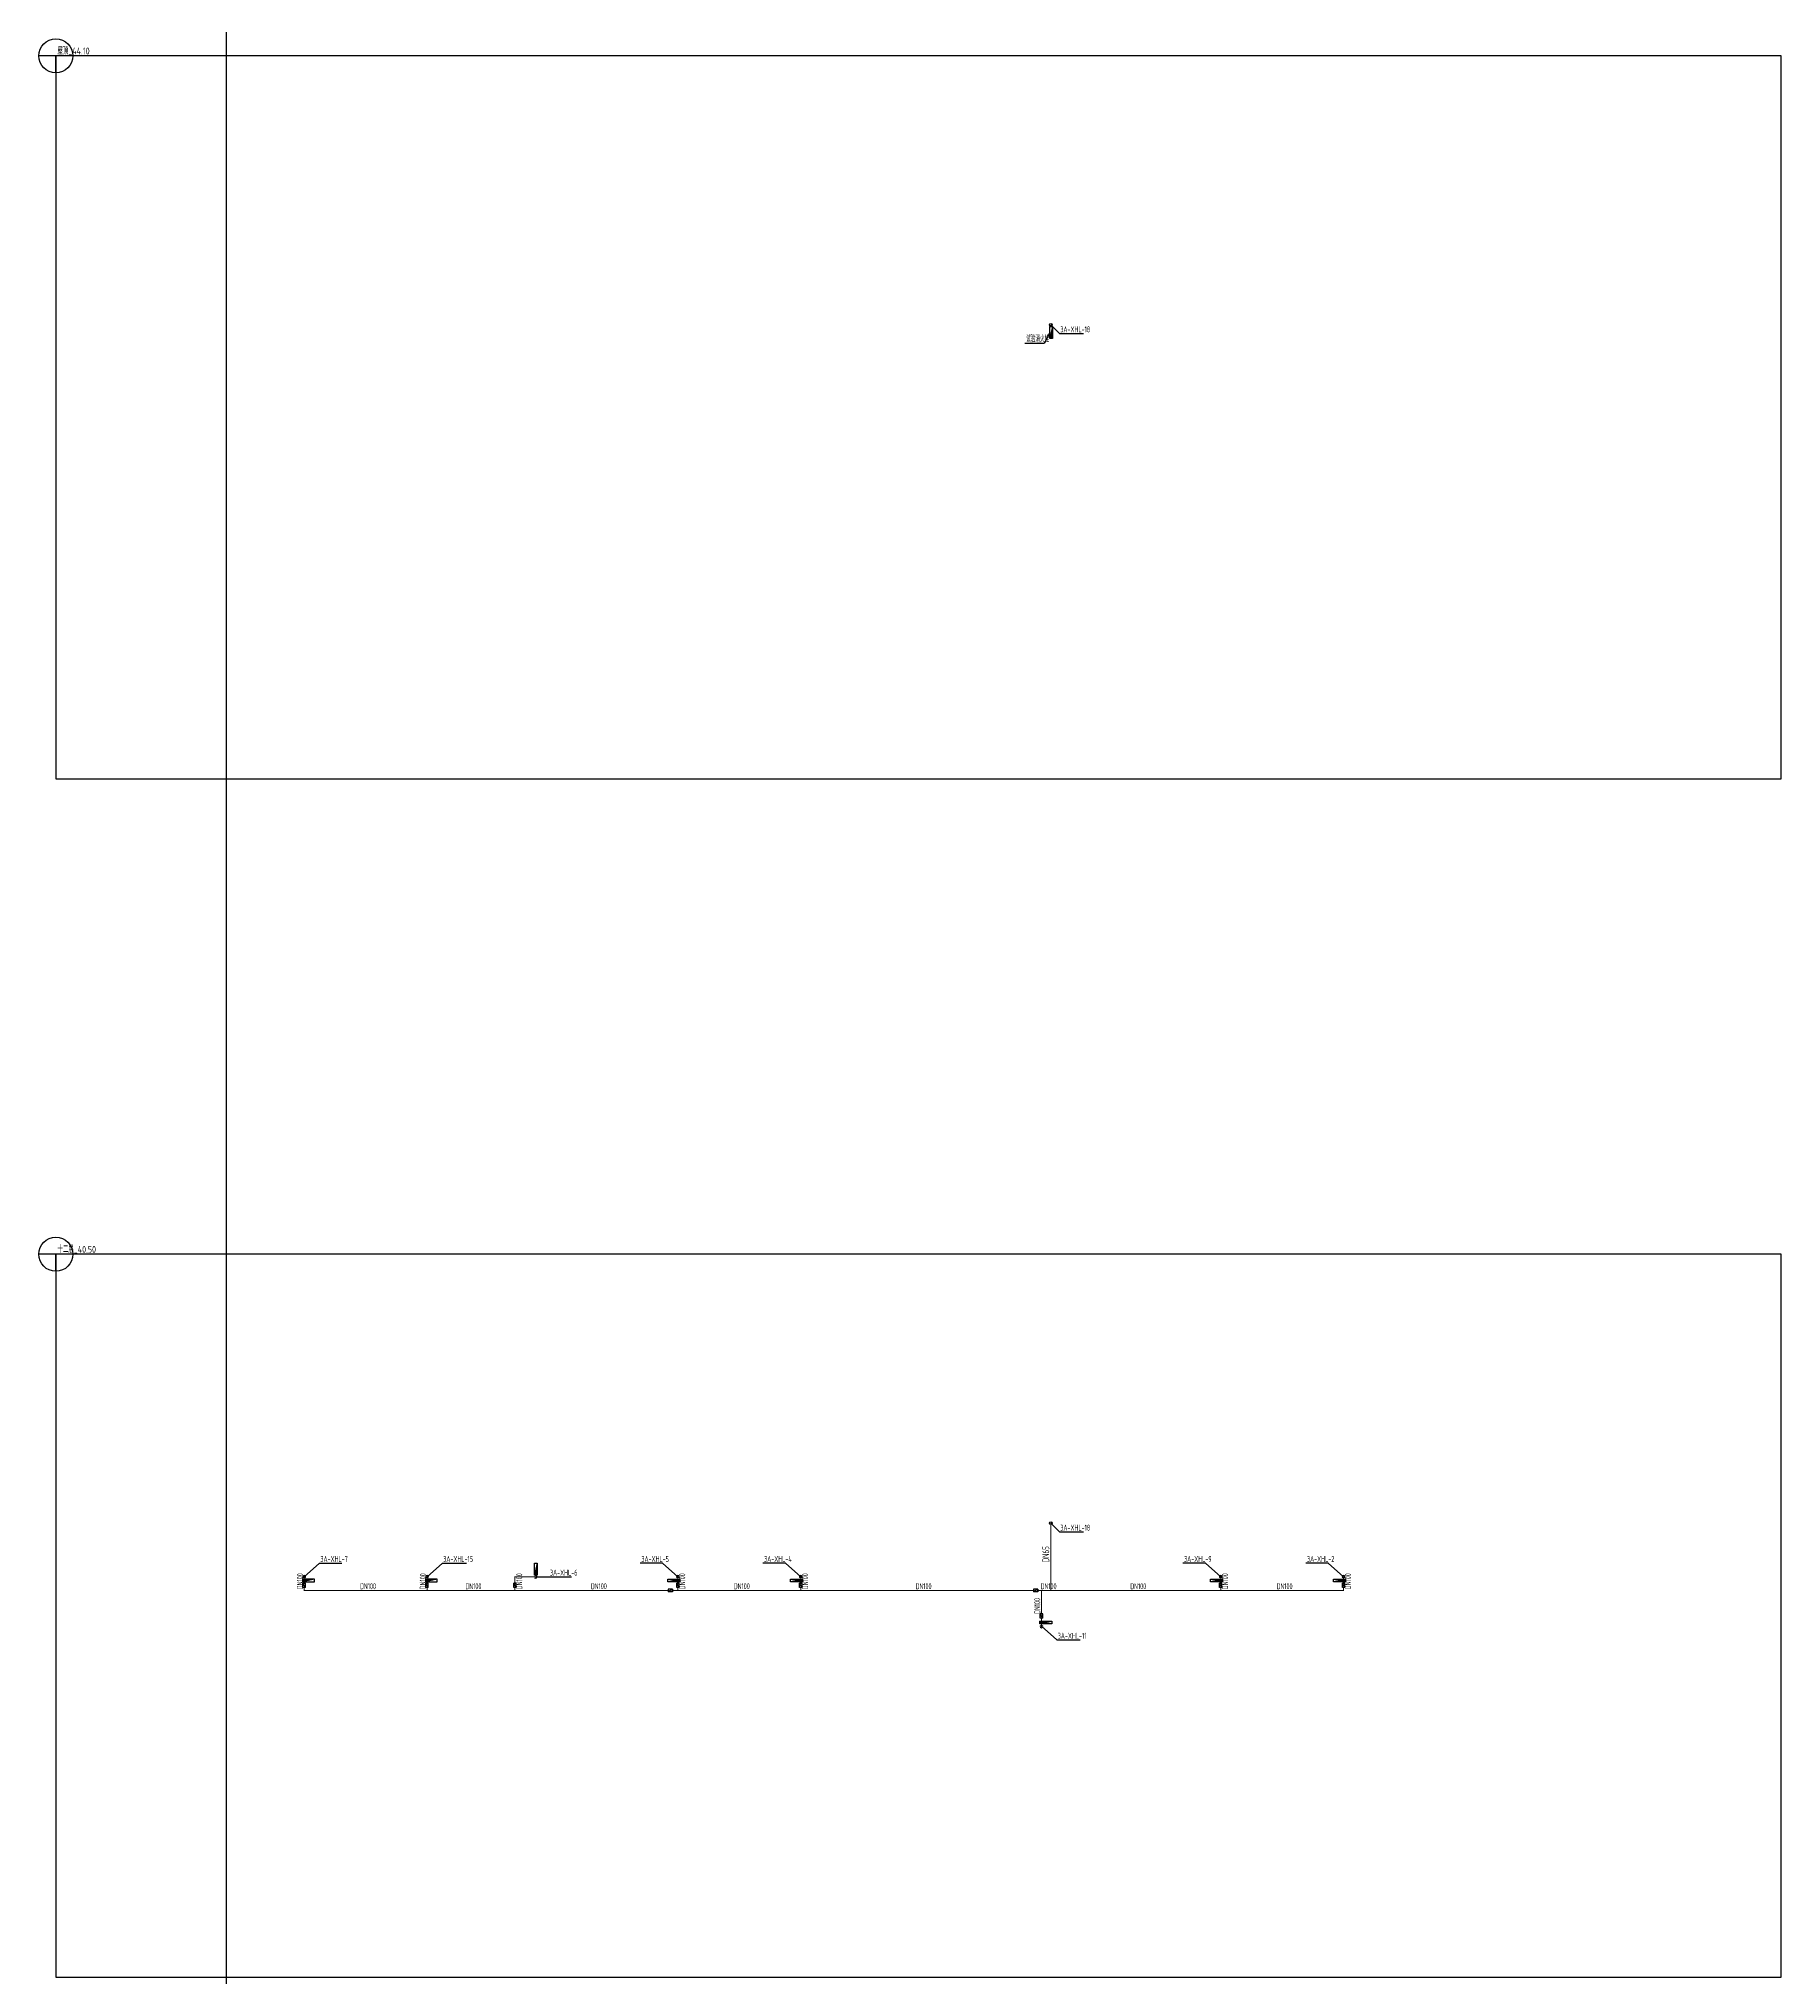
# Model space of a CAD drawing. Header units: millimetres. Extents: x 248770 to 362954, y -904561 to 640477.
# Drawn here: x 260866 to 362954, y 526915 to 640477 of the extents above; entities that cross this region are included whole.
import ezdxf

# ---------------------------------------------------------------- set-up
doc = ezdxf.new("R2010")
doc.units = ezdxf.units.MM
doc.header["$LTSCALE"] = 1000
doc.layers.get('0').update_dxf_attribs({"linetype": 'CONTINUOUS'})
for name, color, linetype in [('DIM_消防', 3, 'CONTINUOUS'), ('EQUIP_消火栓', 7, 'CONTINUOUS'), ('PIPE-消防', 1, 'CONTINUOUS'), ('S-Xh_注释', 3, 'CONTINUOUS'), ('TEXT_消防', 7, 'CONTINUOUS'), ('VALVE_消防', 7, 'CONTINUOUS'), ('VPIPE-消防', 1, 'CONTINUOUS')]:
    doc.layers.add(name, color=color, linetype=linetype)
doc.styles.add('_TWT_PIPEDN', font='GBENOR', dxfattribs={"width": 0.7, "height": 3.5, "bigfont": 'GBCBIG'})
doc.styles.add('_TWT_SERIAL', font='GBENOR', dxfattribs={"width": 0.7, "height": 3.5, "bigfont": 'GBCBIG'})
doc.styles.add('shui', font='gbenor.shx', dxfattribs={"width": 0.7, "height": 4, "bigfont": 'gbcbig.shx'})
doc.styles.get("Standard").update_dxf_attribs({"font": 'GBENOR', "bigfont": 'GBCBIG'})

# ---------------------------------------------------------------- blocks, each defined once
blk = doc.blocks.new('Floorbase')
for p, q in [((0, 0), (-1000, 0)), ((0, -1000), (0, 0))]:
    blk.add_line(p, q)
blk.add_circle((0, 0), 1000)
at = {"style": '_TWT_PIPEDN', "width": 0.8}
blk.add_attdef('Elevation', (92, 81), '', height=400, dxfattribs=at)
blk = doc.blocks.new('$TwtSys$00000434')
for p, q in [((-0.5, 0.5), (-0.5, -0.5)), ((-0.5, -0.5), (0.5, 0.5)), ((0.5, 0.5), (-0.5, 0.5)), ((0.5, -0.5), (0.5, 0.5)), ((-0.5, -0.5), (0.5, -0.5))]:
    blk.add_line(p, q)
blk.add_solid([(0.5, -0.5), (0.5, 0.5), (-0.5, -0.5)])
blk = doc.blocks.new('$VALVE$00000316')
for p, q in [((-125, 72), (125, -72)), ((-125, 72), (-125, -72)), ((-125, 72), (125, 72)), ((125, 72), (125, -72)), ((-125, -72), (125, -72))]:
    blk.add_line(p, q)
at = {"const_width": 21.1}
blk.add_lwpolyline([(-11, 0, 1), (11, 0, 1)], format="xyb", close=True, dxfattribs=at)
for p in [(-125, 0), (125, 0)]:
    blk.add_point(p)
at = {"color": 7, "flags": 9}
for tag in ['XSIZE', 'YSIZE']:
    blk.add_attdef(tag, (0, 0), '', height=0.5, dxfattribs=at)

msp = doc.modelspace()

# ---------------------------------------------------------------- hatches: boundary and pattern name
at = {"layer": 'PIPE-消防'}
for points in [[(288766, 550373), (288736, 550373), (288736, 550403)], [(288766, 550373), (288766, 550403), (288736, 550403)], [(276416, 549573), (276386, 549573), (276386, 549543)], [(276416, 549573), (276416, 549543), (276386, 549543)], [(337316, 549573), (337346, 549573), (337346, 549543)], [(337316, 549573), (337316, 549543), (337346, 549543)]]:
    msp.add_hatch(color=256, dxfattribs=at).paths.add_polyline_path(points)

# ---------------------------------------------------------------- linework, layer by layer
msp.add_xline((271866, 225576), (0, 1))
at = {"layer": 'DIM_消防'}
for p, q in [((320165, 623717), (320669, 623213)), ((319775, 622617), (318636, 622617)), ((320105, 623267), (319775, 622617)), ((320669, 623213), (322073, 623213)), ((320165, 553513), (320669, 553009)), ((320669, 553009), (322073, 553009)), ((276416, 550373), (277316, 551173)), ((277316, 551173), (278621, 551173)), ((283616, 550373), (284516, 551173)), ((284516, 551173), (285929, 551173)), ((297416, 551173), (296103, 551173)), ((298316, 550373), (297416, 551173)), ((304616, 551173), (303291, 551173)), ((305516, 550373), (304616, 551173)), ((329216, 551173), (327897, 551173)), ((330116, 550373), (329216, 551173)), ((336416, 551173), (335099, 551173)), ((337316, 550373), (336416, 551173)), ((289966, 550373), (290766, 550373)), ((290766, 550373), (292081, 550373)), ((319616, 547473), (320516, 546673)), ((320516, 546673), (321881, 546673))]:
    msp.add_line(p, q, dxfattribs=at)
at = {"layer": 'PIPE-消防', "const_width": 60}
for points in [[(320165, 553433), (320165, 549573)], [(276416, 550373), (276416, 549997)], [(276416, 549748), (276416, 549573)], [(283616, 550373), (283616, 549997)], [(283616, 549748), (283616, 549573)], [(288766, 550373), (288766, 549997)], [(288766, 550373), (289966, 550373)], [(288766, 549748), (288766, 549573)], [(298316, 550373), (298316, 549997)], [(298316, 549748), (298316, 549573)], [(305516, 550373), (305516, 549997)], [(305516, 549748), (305516, 549573)], [(330116, 550373), (330116, 549997)], [(330116, 549748), (330116, 549573)], [(337316, 550373), (337316, 549997)], [(337316, 549748), (337316, 549573)], [(283616, 549573), (276416, 549573)], [(288766, 549573), (283616, 549573)], [(297741, 549573), (288766, 549573)], [(298316, 549573), (297991, 549573)], [(305516, 549573), (298316, 549573)], [(319141, 549573), (305516, 549573)], [(319616, 549573), (319391, 549573)], [(319616, 548197), (319616, 549573)], [(320165, 549573), (319616, 549573)], [(330116, 549573), (320165, 549573)], [(337316, 549573), (330116, 549573)], [(319616, 547473), (319616, 547948)]]:
    msp.add_lwpolyline(points, dxfattribs=at)
at = {"layer": 'S-Xh_注释'}
for points in [[(261866, 597119), (362954, 597119), (362954, 639477), (261866, 639477)], [(261866, 526915), (362954, 526915), (362954, 569273), (261866, 569273)]]:
    msp.add_lwpolyline(points, close=True, dxfattribs=at)
at = {"layer": 'VPIPE-消防'}
for centre in [(320165, 623717), (320165, 553513)]:
    msp.add_circle(centre, 80, dxfattribs=at)
for centre, start, end in [((276416, 550373), 315, 225), ((283616, 550373), 315, 225), ((289966, 550373), 225, 135), ((298316, 550373), 315, 225), ((305516, 550373), 315, 225), ((330116, 550373), 315, 225), ((337316, 550373), 315, 225), ((319616, 547473), 135, 45)]:
    msp.add_arc(centre, 80, start, end, dxfattribs=at)

# ---------------------------------------------------------------- block references
at = {"layer": 'EQUIP_消火栓', "xscale": 700, "zscale": 700}
for p, yscale, rotation in [((320185, 623267), -160, 270), ((289986, 550823), -160, 270), ((276666, 550153), 160, 180), ((283866, 550153), 160, 180), ((319866, 547693), -160, 180)]:
    msp.add_blockref('$TwtSys$00000434', p, dxfattribs=dict(at, yscale=yscale, rotation=rotation))
at = {"layer": 'EQUIP_消火栓', "xscale": 700, "yscale": -160, "zscale": 700}
for p in [(298066, 550153), (305266, 550153), (329866, 550153), (337066, 550153)]:
    msp.add_blockref('$TwtSys$00000434', p, dxfattribs=at)
at = {"layer": 'S-Xh_注释', "color": 0}
for p, values in [((261866, 639477), {'Elevation': '屋顶_44.10'}), ((261866, 569273), {'Elevation': '十二层_40.50'})]:
    msp.add_blockref('Floorbase', p, dxfattribs=at).add_auto_attribs(values)
at = {"layer": 'VALVE_消防', "xscale": -1, "rotation": 270}
for p in [(276416, 549873), (283616, 549873), (288766, 549873), (298316, 549873), (305516, 549873), (330116, 549873), (337316, 549873)]:
    msp.add_blockref('$VALVE$00000316', p, dxfattribs=at)
at = {"layer": 'VALVE_消防', "yscale": -1}
for p, rotation in [((297866, 549573), 180), ((319266, 549573), 180), ((319616, 548073), 90)]:
    msp.add_blockref('$VALVE$00000316', p, dxfattribs=dict(at, rotation=rotation))

# ---------------------------------------------------------------- texts
at = {"layer": 'DIM_消防', "color": 7, "width": 0.7}
for s, height, style, p in [('3A-XHL-18', 350, '_TWT_SERIAL', (320717, 623283)), ('试验消火栓', 385.8, 'shui', (318716, 622697)), ('3A-XHL-18', 350, '_TWT_SERIAL', (320717, 553079)), ('3A-XHL-7', 350, '_TWT_SERIAL', (277367, 551243)), ('3A-XHL-15', 350, '_TWT_SERIAL', (284564, 551243)), ('3A-XHL-6', 350, '_TWT_SERIAL', (290817, 550443)), ('3A-XHL-5', 350, '_TWT_SERIAL', (296173, 551243)), ('3A-XHL-4', 350, '_TWT_SERIAL', (303361, 551243)), ('3A-XHL-9', 350, '_TWT_SERIAL', (327967, 551243)), ('3A-XHL-2', 350, '_TWT_SERIAL', (335169, 551243)), ('3A-XHL-11', 350, '_TWT_SERIAL', (320565, 546743))]:
    msp.add_text(s, height=height, dxfattribs=dict(at, style=style)).set_placement(p)
at = {"layer": 'TEXT_消防', "style": '_TWT_PIPEDN', "width": 0.7}
for s, height, p in [('DN65', 400, (320065, 551223)), ('DN100', 350, (276341, 549646)), ('DN100', 350, (283541, 549646)), ('DN100', 350, (289191, 549646)), ('DN100', 350, (298741, 549646)), ('DN100', 350, (305941, 549646)), ('DN100', 350, (330541, 549646)), ('DN100', 350, (337741, 549646)), ('DN100', 350, (319541, 548196))]:
    msp.add_text(s, height=height, rotation=90, dxfattribs=at).set_placement(p)
for p in [(279689, 549648), (285864, 549648), (293214, 549648), (301589, 549648), (312239, 549648), (319564, 549648), (324814, 549648), (333389, 549648)]:
    msp.add_text('DN100', height=350, dxfattribs=at).set_placement(p)

doc.saveas('drawing.dxf')
